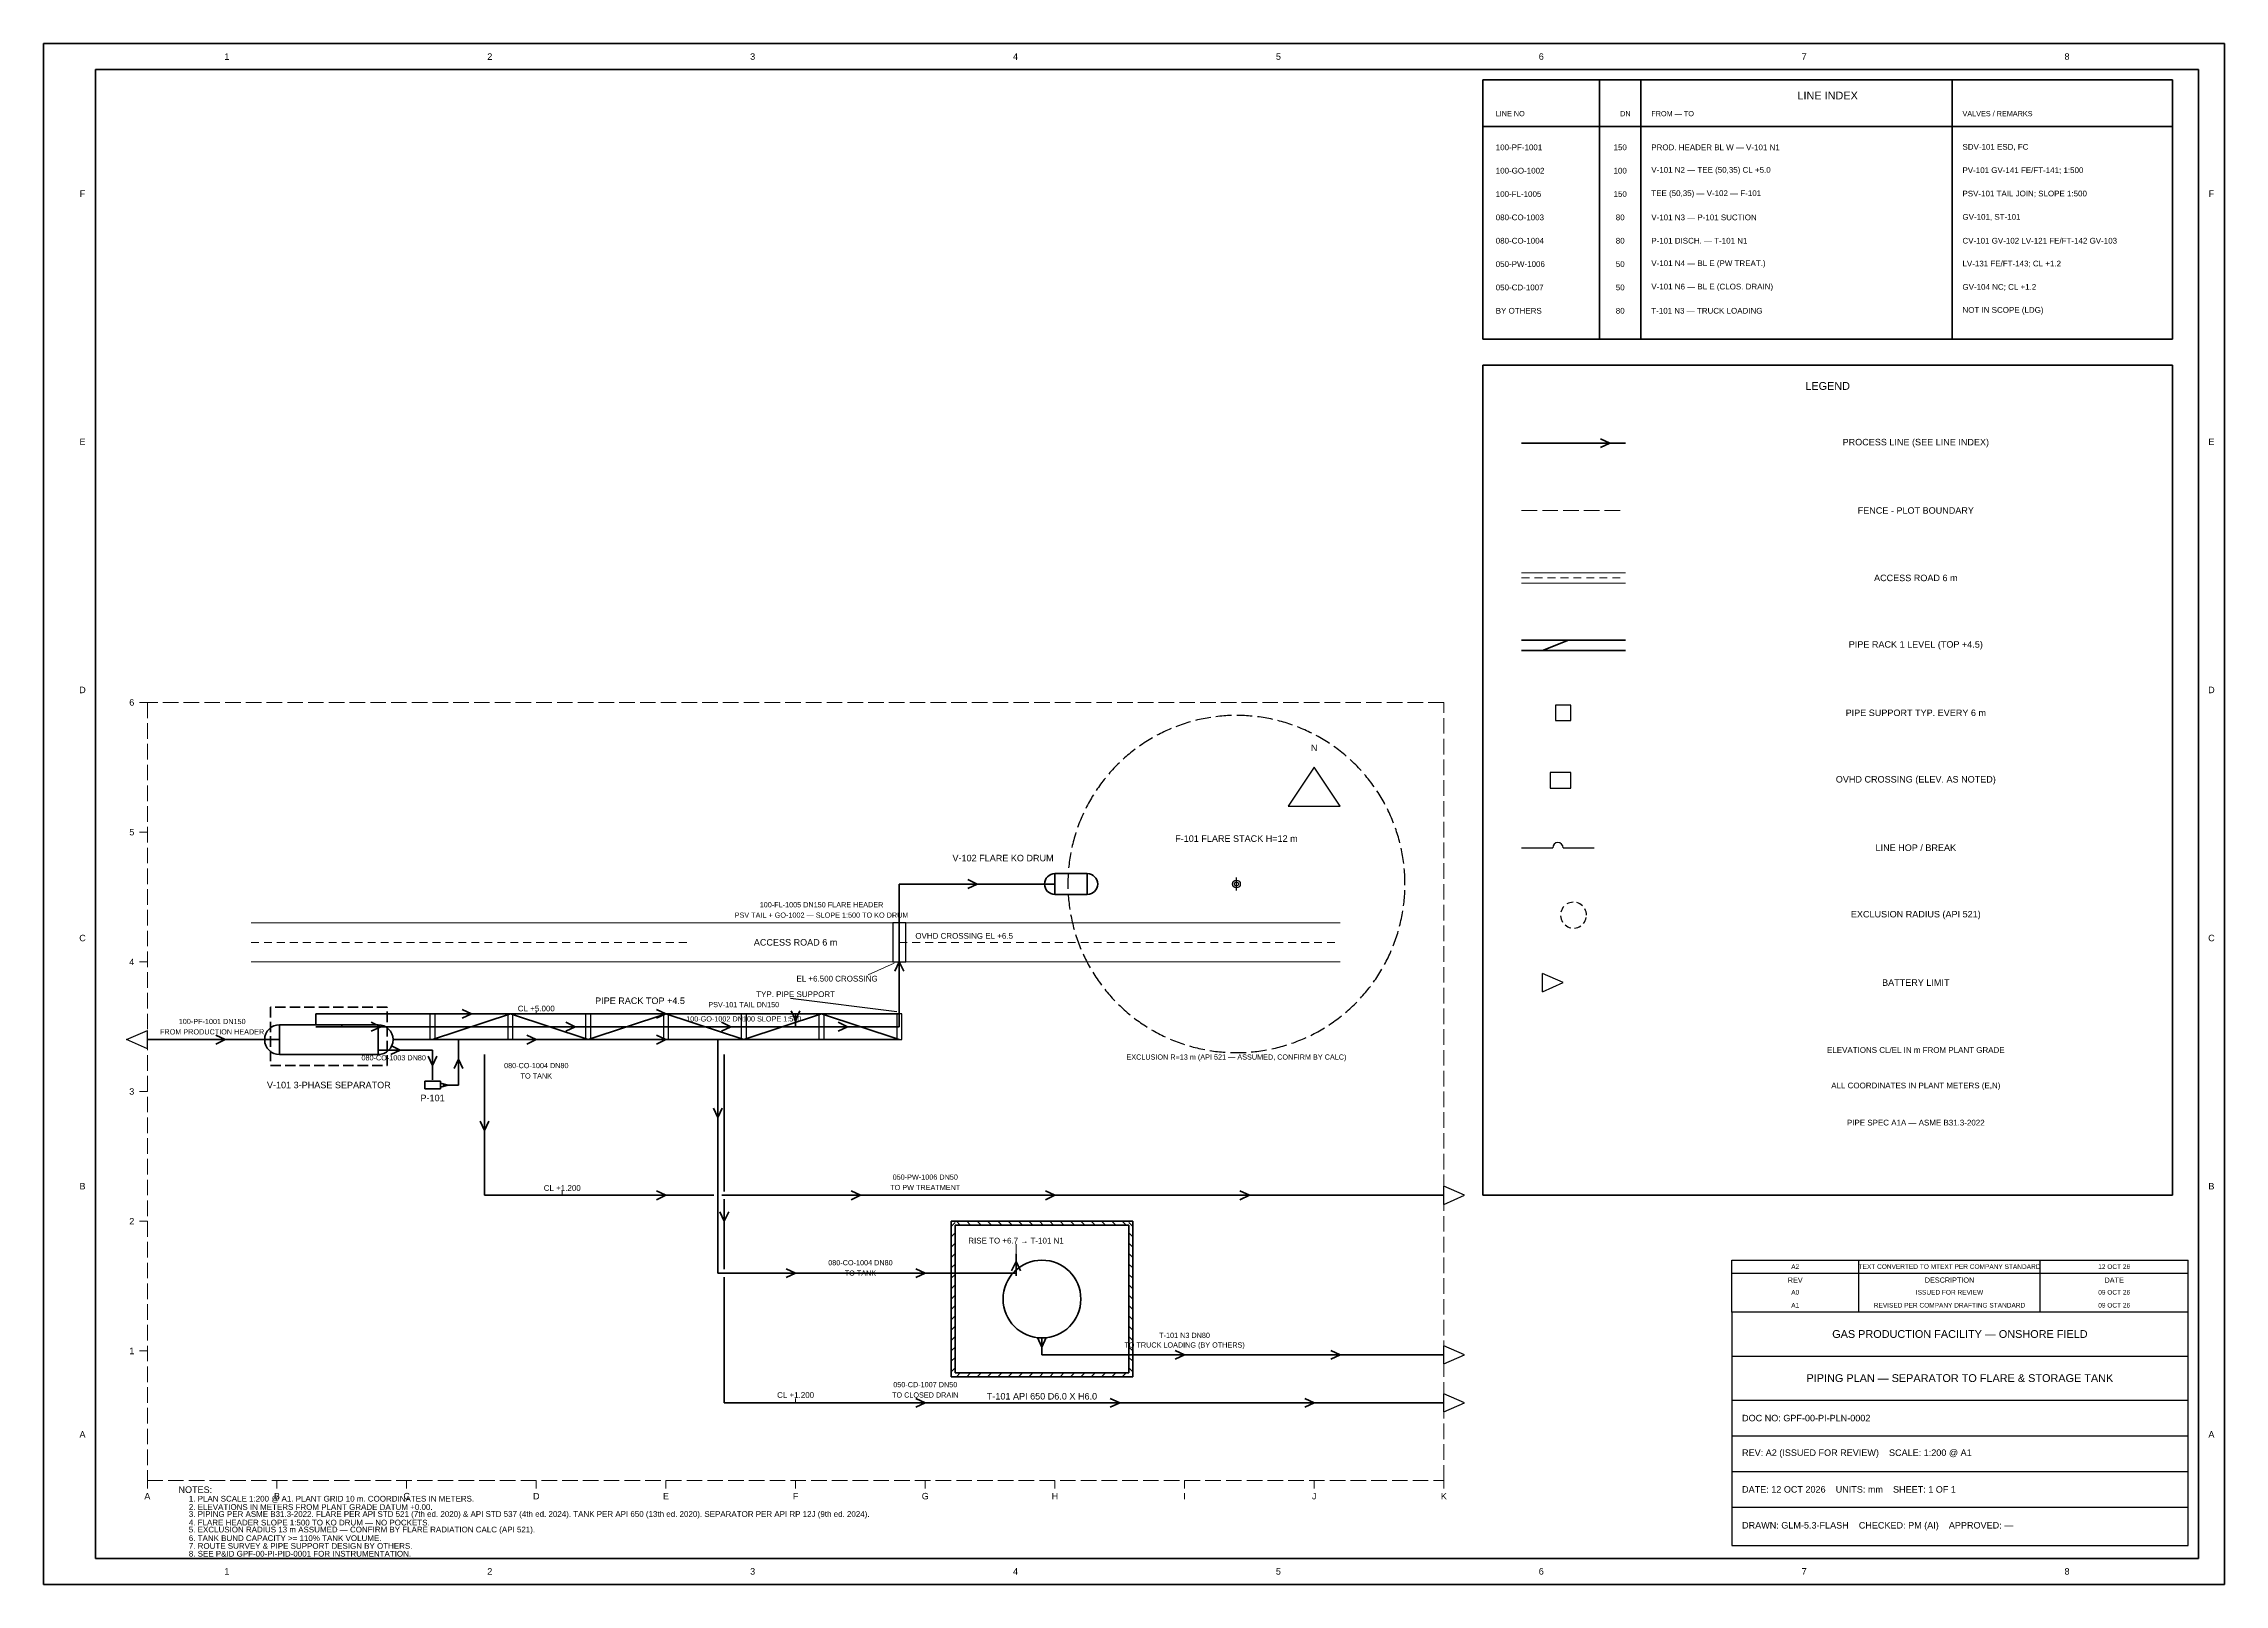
# Model space of a CAD drawing. Header units: millimetres. Extents: x 0 to 841, y 0 to 594.
import ezdxf

# ---------------------------------------------------------------- set-up
doc = ezdxf.new("R2010")
doc.units = ezdxf.units.MM
for name, color, linetype, lineweight in [('REF-DIM', 7, 'Continuous', 13), ('REF-EQUIP', 7, 'Continuous', 35), ('REF-FENCE', 7, 'Continuous', 13), ('REF-FRAME', 7, 'Continuous', 35), ('REF-GRID', 7, 'Continuous', 9), ('REF-HATCH', 7, 'Continuous', 13), ('REF-PROC', 7, 'Continuous', 50), ('REF-ROAD', 7, 'Continuous', 18), ('REF-SYM', 7, 'Continuous', 25), ('REF-TEXT', 7, 'Continuous', 18), ('REF-TITLE', 7, 'Continuous', 25)]:
    doc.layers.add(name, color=color, linetype=linetype, lineweight=lineweight)
doc.styles.add('ARIAL', font='arial.ttf')

msp = doc.modelspace()

# ---------------------------------------------------------------- linework, layer by layer
at = {"layer": 'REF-DIM'}
for p, q in [((318, 235), (328, 239.5)), ((190, 220.3), (190, 220.85)), ((200, 150.4), (200, 151.6)), ((375, 131.2), (375, 127.8)), ((290, 70.4), (290, 71.6))]:
    msp.add_line(p, q, dxfattribs=at)
at = {"layer": 'REF-EQUIP'}
for p, q in [((570, 364), (610, 364)), ((578, 360), (588, 364)), ((570, 360), (610, 360)), ((390, 274), (390, 266)), ((402.5, 274), (390, 274)), ((402.5, 266), (402.5, 274)), ((390, 266), (402.5, 266)), ((87.5, 222.5), (87.5, 218.5)), ((87.7, 222.5), (87.5, 222.5)), ((93.3, 222.5), (89.3, 222.5)), ((98.9, 222.5), (94.9, 222.5)), ((104.5, 222.5), (100.5, 222.5)), ((110.1, 222.5), (106.1, 222.5)), ((115.7, 222.5), (111.7, 222.5)), ((121.3, 222.5), (117.3, 222.5)), ((126.9, 222.5), (122.9, 222.5)), ((132.5, 222.5), (128.5, 222.5)), ((132.5, 222.4), (132.5, 222.5)), ((132.5, 216.8), (132.5, 220.8)), ((135, 220), (330, 220)), ((150, 210), (180, 220)), ((180, 220), (210, 210)), ((210, 210), (240, 220)), ((240, 220), (270, 210)), ((270, 210), (300, 220)), ((300, 220), (330, 210)), ((87.5, 216.9), (87.5, 212.9)), ((87.5, 211.3), (87.5, 207.3)), ((91, 215.75), (91, 204.25)), ((129, 215.75), (91, 215.75)), ((129, 204.25), (129, 215.75)), ((132.5, 211.2), (132.5, 215.2)), ((87.5, 205.7), (87.5, 201.7)), ((91, 204.25), (129, 204.25)), ((132.5, 205.6), (132.5, 209.6)), ((132.5, 200), (132.5, 204)), ((135, 210), (330, 210)), ((87.5, 200.1), (87.5, 200)), ((87.5, 200), (91.5, 200)), ((93.1, 200), (97.1, 200)), ((98.7, 200), (102.7, 200)), ((104.3, 200), (108.3, 200)), ((109.9, 200), (113.9, 200)), ((115.5, 200), (119.5, 200)), ((121.1, 200), (125.1, 200)), ((126.7, 200), (130.7, 200)), ((132.3, 200), (132.5, 200)), ((147, 194), (147, 191)), ((153, 194), (147, 194)), ((153, 191), (153, 194)), ((147, 191), (153, 191)), ((156, 192.5), (153, 193.25)), ((153, 191.75), (156, 192.5)), ((350, 140), (350, 80)), ((420, 140), (350, 140)), ((351.5, 138.5), (351.5, 81.5)), ((418.5, 138.5), (351.5, 138.5)), ((418.5, 81.5), (418.5, 138.5)), ((420, 80), (420, 140)), ((350, 80), (420, 80)), ((351.5, 81.5), (418.5, 81.5))]:
    msp.add_line(p, q, dxfattribs=at)
msp.add_circle((385, 110), 15, dxfattribs=at)
for centre, radius, start, end in [((390, 270), 4, 90, 270), ((402.5, 270), 4, 270, 450), ((91, 210), 5.75, 90, 270), ((129, 210), 5.75, 270, 450)]:
    msp.add_arc(centre, radius, start, end, dxfattribs=at)
at = {"layer": 'REF-FENCE'}
for p, q in [((570, 414), (576, 414)), ((578, 414), (584, 414)), ((586, 414), (592, 414)), ((594, 414), (600, 414)), ((602, 414), (608, 414)), ((40, 340), (40, 334)), ((44, 340), (40, 340)), ((52, 340), (46, 340)), ((60, 340), (54, 340)), ((68, 340), (62, 340)), ((76, 340), (70, 340)), ((84, 340), (78, 340)), ((92, 340), (86, 340)), ((100, 340), (94, 340)), ((108, 340), (102, 340)), ((116, 340), (110, 340)), ((124, 340), (118, 340)), ((132, 340), (126, 340)), ((140, 340), (134, 340)), ((148, 340), (142, 340)), ((156, 340), (150, 340)), ((164, 340), (158, 340)), ((172, 340), (166, 340)), ((180, 340), (174, 340)), ((188, 340), (182, 340)), ((196, 340), (190, 340)), ((204, 340), (198, 340)), ((212, 340), (206, 340)), ((220, 340), (214, 340)), ((228, 340), (222, 340)), ((236, 340), (230, 340)), ((244, 340), (238, 340)), ((252, 340), (246, 340)), ((260, 340), (254, 340)), ((268, 340), (262, 340)), ((276, 340), (270, 340)), ((284, 340), (278, 340)), ((292, 340), (286, 340)), ((300, 340), (294, 340)), ((308, 340), (302, 340)), ((316, 340), (310, 340)), ((324, 340), (318, 340)), ((332, 340), (326, 340)), ((340, 340), (334, 340)), ((348, 340), (342, 340)), ((356, 340), (350, 340)), ((364, 340), (358, 340)), ((372, 340), (366, 340)), ((380, 340), (374, 340)), ((388, 340), (382, 340)), ((396, 340), (390, 340)), ((404, 340), (398, 340)), ((412, 340), (406, 340)), ((420, 340), (414, 340)), ((428, 340), (422, 340)), ((436, 340), (430, 340)), ((444, 340), (438, 340)), ((452, 340), (446, 340)), ((460, 340), (454, 340)), ((468, 340), (462, 340)), ((476, 340), (470, 340)), ((484, 340), (478, 340)), ((492, 340), (486, 340)), ((500, 340), (494, 340)), ((508, 340), (502, 340)), ((516, 340), (510, 340)), ((524, 340), (518, 340)), ((532, 340), (526, 340)), ((540, 340), (534, 340)), ((540, 336), (540, 340)), ((40, 332), (40, 326)), ((540, 328), (540, 334)), ((40, 324), (40, 318)), ((540, 320), (540, 326)), ((40, 316), (40, 310)), ((540, 312), (540, 318)), ((40, 308), (40, 302)), ((540, 304), (540, 310)), ((40, 300), (40, 294)), ((540, 296), (540, 302)), ((40, 292), (40, 286)), ((540, 288), (540, 294)), ((540, 280), (540, 286)), ((40, 284), (40, 278)), ((540, 272), (540, 278)), ((40, 276), (40, 270)), ((540, 264), (540, 270)), ((40, 268), (40, 262)), ((540, 256), (540, 262)), ((40, 260), (40, 254)), ((540, 248), (540, 254)), ((40, 252), (40, 246)), ((40, 244), (40, 238)), ((540, 240), (540, 246)), ((40, 236), (40, 230)), ((540, 232), (540, 238)), ((40, 228), (40, 222)), ((540, 224), (540, 230)), ((40, 220), (40, 214)), ((540, 216), (540, 222)), ((40, 212), (40, 206)), ((540, 208), (540, 214)), ((40, 204), (40, 198)), ((540, 200), (540, 206)), ((40, 196), (40, 190)), ((540, 192), (540, 198)), ((40, 188), (40, 182)), ((540, 184), (540, 190)), ((40, 180), (40, 174)), ((540, 176), (540, 182)), ((40, 172), (40, 166)), ((540, 168), (540, 174)), ((40, 164), (40, 158)), ((540, 160), (540, 166)), ((40, 156), (40, 150)), ((540, 152), (540, 158)), ((40, 148), (40, 142)), ((540, 144), (540, 150)), ((40, 140), (40, 134)), ((540, 136), (540, 142)), ((40, 132), (40, 126)), ((540, 128), (540, 134)), ((40, 124), (40, 118)), ((540, 120), (540, 126)), ((540, 112), (540, 118)), ((40, 116), (40, 110)), ((540, 104), (540, 110)), ((40, 108), (40, 102)), ((540, 96), (540, 102)), ((40, 100), (40, 94)), ((540, 88), (540, 94)), ((40, 92), (40, 86)), ((540, 80), (540, 86)), ((40, 84), (40, 78)), ((40, 76), (40, 70)), ((540, 72), (540, 78)), ((40, 68), (40, 62)), ((540, 64), (540, 70)), ((40, 60), (40, 54)), ((540, 56), (540, 62)), ((40, 52), (40, 46)), ((540, 48), (540, 54)), ((40, 44), (40, 40)), ((540, 40), (540, 46)), ((40, 40), (46, 40)), ((48, 40), (54, 40)), ((56, 40), (62, 40)), ((64, 40), (70, 40)), ((72, 40), (78, 40)), ((80, 40), (86, 40)), ((88, 40), (94, 40)), ((96, 40), (102, 40)), ((104, 40), (110, 40)), ((112, 40), (118, 40)), ((120, 40), (126, 40)), ((128, 40), (134, 40)), ((136, 40), (142, 40)), ((144, 40), (150, 40)), ((152, 40), (158, 40)), ((160, 40), (166, 40)), ((168, 40), (174, 40)), ((176, 40), (182, 40)), ((184, 40), (190, 40)), ((192, 40), (198, 40)), ((200, 40), (206, 40)), ((208, 40), (214, 40)), ((216, 40), (222, 40)), ((224, 40), (230, 40)), ((232, 40), (238, 40)), ((240, 40), (246, 40)), ((248, 40), (254, 40)), ((256, 40), (262, 40)), ((264, 40), (270, 40)), ((272, 40), (278, 40)), ((280, 40), (286, 40)), ((288, 40), (294, 40)), ((296, 40), (302, 40)), ((304, 40), (310, 40)), ((312, 40), (318, 40)), ((320, 40), (326, 40)), ((328, 40), (334, 40)), ((336, 40), (342, 40)), ((344, 40), (350, 40)), ((352, 40), (358, 40)), ((360, 40), (366, 40)), ((368, 40), (374, 40)), ((376, 40), (382, 40)), ((384, 40), (390, 40)), ((392, 40), (398, 40)), ((400, 40), (406, 40)), ((408, 40), (414, 40)), ((416, 40), (422, 40)), ((424, 40), (430, 40)), ((432, 40), (438, 40)), ((440, 40), (446, 40)), ((448, 40), (454, 40)), ((456, 40), (462, 40)), ((464, 40), (470, 40)), ((472, 40), (478, 40)), ((480, 40), (486, 40)), ((488, 40), (494, 40)), ((496, 40), (502, 40)), ((504, 40), (510, 40)), ((512, 40), (518, 40)), ((520, 40), (526, 40)), ((528, 40), (534, 40)), ((536, 40), (540, 40))]:
    msp.add_line(p, q, dxfattribs=at)
at = {"layer": 'REF-FRAME'}
for p, q in [((0, 594), (0, 0)), ((841, 594), (0, 594)), ((841, 0), (841, 594)), ((20, 584), (20, 10)), ((831, 584), (20, 584)), ((831, 10), (831, 584)), ((555, 580), (555, 480)), ((821, 580), (555, 580)), ((600, 480), (600, 580)), ((616, 480), (616, 580)), ((736, 480), (736, 580)), ((821, 480), (821, 580)), ((555, 562), (821, 562)), ((555, 480), (821, 480)), ((555, 470), (555, 150)), ((821, 470), (555, 470)), ((821, 150), (821, 470)), ((555, 150), (821, 150)), ((20, 10), (831, 10)), ((0, 0), (841, 0))]:
    msp.add_line(p, q, dxfattribs=at)
at = {"layer": 'REF-GRID'}
for p, q in [((37, 340), (40, 340)), ((37, 290), (40, 290)), ((37, 240), (40, 240)), ((37, 190), (40, 190)), ((37, 140), (40, 140)), ((37, 90), (40, 90)), ((40, 40), (40, 37)), ((90, 40), (90, 37)), ((140, 40), (140, 37)), ((190, 40), (190, 37)), ((240, 40), (240, 37)), ((290, 40), (290, 37)), ((340, 40), (340, 37)), ((390, 40), (390, 37)), ((440, 40), (440, 37)), ((490, 40), (490, 37)), ((540, 40), (540, 37))]:
    msp.add_line(p, q, dxfattribs=at)
at = {"layer": 'REF-HATCH'}
for p, q in [((350, 138), (351.5, 139.5)), ((350, 134), (351.5, 135.5)), ((352, 140), (353.5, 138.5)), ((356, 140), (357.5, 138.5)), ((360, 140), (361.5, 138.5)), ((364, 140), (365.5, 138.5)), ((368, 140), (369.5, 138.5)), ((372, 140), (373.5, 138.5)), ((376, 140), (377.5, 138.5)), ((380, 140), (381.5, 138.5)), ((384, 140), (385.5, 138.5)), ((388, 140), (389.5, 138.5)), ((392, 140), (393.5, 138.5)), ((396, 140), (397.5, 138.5)), ((400, 140), (401.5, 138.5)), ((404, 140), (405.5, 138.5)), ((408, 140), (409.5, 138.5)), ((412, 140), (413.5, 138.5)), ((416, 140), (417.5, 138.5)), ((420, 138), (418.5, 139.5)), ((420, 134), (418.5, 135.5)), ((350, 130), (351.5, 131.5)), ((350, 126), (351.5, 127.5)), ((420, 130), (418.5, 131.5)), ((420, 126), (418.5, 127.5)), ((350, 122), (351.5, 123.5)), ((350, 118), (351.5, 119.5)), ((420, 122), (418.5, 123.5)), ((420, 118), (418.5, 119.5)), ((350, 114), (351.5, 115.5)), ((350, 110), (351.5, 111.5)), ((420, 114), (418.5, 115.5)), ((420, 110), (418.5, 111.5)), ((350, 106), (351.5, 107.5)), ((350, 102), (351.5, 103.5)), ((420, 106), (418.5, 107.5)), ((420, 102), (418.5, 103.5)), ((350, 98), (351.5, 99.5)), ((350, 94), (351.5, 95.5)), ((420, 98), (418.5, 99.5)), ((420, 94), (418.5, 95.5)), ((350, 90), (351.5, 91.5)), ((350, 86), (351.5, 87.5)), ((420, 90), (418.5, 91.5)), ((420, 86), (418.5, 87.5)), ((350, 82), (351.5, 83.5)), ((352, 80), (353.5, 81.5)), ((356, 80), (357.5, 81.5)), ((360, 80), (361.5, 81.5)), ((364, 80), (365.5, 81.5)), ((368, 80), (369.5, 81.5)), ((372, 80), (373.5, 81.5)), ((376, 80), (377.5, 81.5)), ((380, 80), (381.5, 81.5)), ((384, 80), (385.5, 81.5)), ((388, 80), (389.5, 81.5)), ((392, 80), (393.5, 81.5)), ((396, 80), (397.5, 81.5)), ((400, 80), (401.5, 81.5)), ((404, 80), (405.5, 81.5)), ((408, 80), (409.5, 81.5)), ((412, 80), (413.5, 81.5)), ((416, 80), (417.5, 81.5)), ((420, 82), (418.5, 83.5))]:
    msp.add_line(p, q, dxfattribs=at)
at = {"layer": 'REF-PROC'}
for p, q in [((570, 440), (610, 440)), ((604, 440), (600.37, 441.69)), ((604, 440), (600.37, 438.31)), ((330, 215), (330, 270)), ((330, 270), (390, 270)), ((360, 270), (356.37, 271.69)), ((360, 270), (356.37, 268.31)), ((330, 240), (328.31, 236.37)), ((330, 240), (331.69, 236.37)), ((105, 215.75), (105, 220)), ((105, 220), (290, 220)), ((165, 220), (161.37, 221.69)), ((165, 220), (161.37, 218.31)), ((240, 220), (236.37, 221.69)), ((240, 220), (236.37, 218.31)), ((290, 217.5), (288.31, 221.13)), ((290, 217.5), (291.69, 221.13)), ((290, 220), (290, 215)), ((70, 210), (66.37, 211.69)), ((105, 215), (115, 215)), ((115, 215.75), (115, 215)), ((115, 215), (290, 215)), ((130, 215), (126.37, 216.69)), ((130, 215), (126.37, 213.31)), ((190, 210), (186.37, 211.69)), ((205, 215), (201.37, 216.69)), ((205, 215), (201.37, 213.31)), ((240, 210), (236.37, 211.69)), ((265, 215), (261.37, 216.69)), ((265, 215), (261.37, 213.31)), ((290, 215), (330, 215)), ((310, 215), (306.37, 216.69)), ((310, 215), (306.37, 213.31)), ((40, 210), (91, 210)), ((70, 210), (66.37, 208.31)), ((129, 206), (150, 206)), ((137.5, 206), (133.87, 207.69)), ((137.5, 206), (133.87, 204.31)), ((150, 200), (148.31, 203.63)), ((150, 206), (150, 194.5)), ((150, 200), (151.69, 203.63)), ((160, 202.5), (158.31, 198.87)), ((160, 192.5), (160, 210)), ((160, 210), (260, 210)), ((160, 202.5), (161.69, 198.87)), ((170, 204.25), (170, 150)), ((190, 210), (186.37, 208.31)), ((240, 210), (236.37, 208.31)), ((260, 210), (260, 120)), ((262.5, 204.25), (262.5, 151.5)), ((154, 192.5), (160, 192.5)), ((170, 175), (168.31, 178.63)), ((170, 175), (171.69, 178.63)), ((260, 180), (258.31, 183.63)), ((260, 180), (261.69, 183.63)), ((240, 150), (236.37, 151.69)), ((315, 150), (311.37, 151.69)), ((390, 150), (386.37, 151.69)), ((465, 150), (461.37, 151.69)), ((170, 150), (258.5, 150)), ((240, 150), (236.37, 148.31)), ((262.5, 140), (260.81, 143.63)), ((261.5, 150), (540, 150)), ((262.5, 148.5), (262.5, 121.5)), ((262.5, 140), (264.19, 143.63)), ((315, 150), (311.37, 148.31)), ((390, 150), (386.37, 148.31)), ((465, 150), (461.37, 148.31)), ((375, 120), (375, 127.5)), ((375, 127.5), (375, 119)), ((260, 120), (375, 120)), ((262.5, 118.5), (262.5, 70)), ((290, 120), (286.37, 121.69)), ((290, 120), (286.37, 118.31)), ((340, 120), (336.37, 121.69)), ((340, 120), (336.37, 118.31)), ((375, 124.5), (373.31, 120.87)), ((375, 124.5), (376.69, 120.87)), ((385, 91.5), (383.31, 95.13)), ((385, 91.5), (386.69, 95.13)), ((385, 95), (385, 88.5)), ((385, 88.5), (540, 88.5)), ((440, 88.5), (436.37, 90.19)), ((440, 88.5), (436.37, 86.81)), ((500, 88.5), (496.37, 90.19)), ((500, 88.5), (496.37, 86.81)), ((262.5, 70), (540, 70)), ((340, 70), (336.37, 71.69)), ((340, 70), (336.37, 68.31)), ((415, 70), (411.37, 71.69)), ((415, 70), (411.37, 68.31)), ((490, 70), (486.37, 71.69)), ((490, 70), (486.37, 68.31))]:
    msp.add_line(p, q, dxfattribs=at)
at = {"layer": 'REF-ROAD'}
for p, q in [((570, 390), (610, 390)), ((570, 388), (573, 388)), ((575, 388), (578, 388)), ((580, 388), (583, 388)), ((585, 388), (588, 388)), ((590, 388), (593, 388)), ((595, 388), (598, 388)), ((600, 388), (603, 388)), ((605, 388), (608, 388)), ((570, 386), (610, 386)), ((80, 255), (500, 255)), ((80, 247.5), (83, 247.5)), ((85, 247.5), (88, 247.5)), ((90, 247.5), (93, 247.5)), ((95, 247.5), (98, 247.5)), ((100, 247.5), (103, 247.5)), ((105, 247.5), (108, 247.5)), ((110, 247.5), (113, 247.5)), ((115, 247.5), (118, 247.5)), ((120, 247.5), (123, 247.5)), ((125, 247.5), (128, 247.5)), ((130, 247.5), (133, 247.5)), ((135, 247.5), (138, 247.5)), ((140, 247.5), (143, 247.5)), ((145, 247.5), (148, 247.5)), ((150, 247.5), (153, 247.5)), ((155, 247.5), (158, 247.5)), ((160, 247.5), (163, 247.5)), ((165, 247.5), (168, 247.5)), ((170, 247.5), (173, 247.5)), ((175, 247.5), (178, 247.5)), ((180, 247.5), (183, 247.5)), ((185, 247.5), (188, 247.5)), ((190, 247.5), (193, 247.5)), ((195, 247.5), (198, 247.5)), ((200, 247.5), (203, 247.5)), ((205, 247.5), (208, 247.5)), ((210, 247.5), (213, 247.5)), ((215, 247.5), (218, 247.5)), ((220, 247.5), (223, 247.5)), ((225, 247.5), (228, 247.5)), ((230, 247.5), (233, 247.5)), ((235, 247.5), (238, 247.5)), ((240, 247.5), (243, 247.5)), ((245, 247.5), (248, 247.5)), ((330, 247.5), (333, 247.5)), ((335, 247.5), (338, 247.5)), ((340, 247.5), (343, 247.5)), ((345, 247.5), (348, 247.5)), ((350, 247.5), (353, 247.5)), ((355, 247.5), (358, 247.5)), ((360, 247.5), (363, 247.5)), ((365, 247.5), (368, 247.5)), ((370, 247.5), (373, 247.5)), ((375, 247.5), (378, 247.5)), ((380, 247.5), (383, 247.5)), ((385, 247.5), (388, 247.5)), ((390, 247.5), (393, 247.5)), ((395, 247.5), (398, 247.5)), ((400, 247.5), (403, 247.5)), ((405, 247.5), (408, 247.5)), ((410, 247.5), (413, 247.5)), ((415, 247.5), (418, 247.5)), ((420, 247.5), (423, 247.5)), ((425, 247.5), (428, 247.5)), ((430, 247.5), (433, 247.5)), ((435, 247.5), (438, 247.5)), ((440, 247.5), (443, 247.5)), ((445, 247.5), (448, 247.5)), ((450, 247.5), (453, 247.5)), ((455, 247.5), (458, 247.5)), ((460, 247.5), (463, 247.5)), ((465, 247.5), (468, 247.5)), ((470, 247.5), (473, 247.5)), ((475, 247.5), (478, 247.5)), ((480, 247.5), (483, 247.5)), ((485, 247.5), (488, 247.5)), ((490, 247.5), (493, 247.5)), ((495, 247.5), (498, 247.5)), ((80, 240), (500, 240))]:
    msp.add_line(p, q, dxfattribs=at)
at = {"layer": 'REF-SYM'}
for p, q in [((583, 339), (583, 333)), ((589, 339), (583, 339)), ((589, 333), (589, 339)), ((583, 333), (589, 333)), ((490, 315), (480, 300)), ((500, 300), (490, 315)), ((581, 313), (581, 307)), ((589, 313), (581, 313)), ((589, 307), (589, 313)), ((581, 307), (589, 307)), ((480, 300), (500, 300)), ((570, 284), (582, 284)), ((586, 284), (598, 284)), ((460, 267.5), (460, 272.5)), ((327.5, 255), (327.5, 240)), ((332.5, 255), (327.5, 255)), ((332.5, 240), (332.5, 255)), ((327.5, 240), (332.5, 240)), ((578, 228.5), (578, 235.5)), ((586, 232), (578, 235.5)), ((578, 228.5), (586, 232)), ((149, 220), (149, 210)), ((151, 220), (149, 220)), ((151, 210), (151, 220)), ((179, 220), (179, 210)), ((181, 220), (179, 220)), ((181, 210), (181, 220)), ((209, 220), (209, 210)), ((211, 220), (209, 220)), ((211, 210), (211, 220)), ((239, 220), (239, 210)), ((241, 220), (239, 220)), ((241, 210), (241, 220)), ((269, 220), (269, 210)), ((271, 220), (269, 220)), ((271, 210), (271, 220)), ((288, 226), (329, 220.8)), ((299, 220), (299, 210)), ((301, 220), (299, 220)), ((301, 210), (301, 220)), ((329, 220), (329, 210)), ((331, 220), (329, 220)), ((331, 210), (331, 220)), ((32, 210), (40, 213.5)), ((40, 206.5), (40, 213.5)), ((40, 206.5), (32, 210)), ((149, 210), (151, 210)), ((179, 210), (181, 210)), ((209, 210), (211, 210)), ((239, 210), (241, 210)), ((269, 210), (271, 210)), ((299, 210), (301, 210)), ((329, 210), (331, 210)), ((540, 146.5), (540, 153.5)), ((548, 150), (540, 153.5)), ((540, 146.5), (548, 150)), ((540, 85), (540, 92)), ((548, 88.5), (540, 92)), ((540, 85), (548, 88.5)), ((540, 66.5), (540, 73.5)), ((548, 70), (540, 73.5)), ((540, 66.5), (548, 70))]:
    msp.add_line(p, q, dxfattribs=at)
for radius in [1.5, 0.75]:
    msp.add_circle((460, 270), radius, dxfattribs=at)
for centre, radius, start, end in [((460, 270), 65, 112.82861, 118.11745), ((460, 270), 65, 105.77682, 111.06566), ((460, 270), 65, 98.72504, 104.01388), ((460, 270), 65, 91.67325, 96.96209), ((460, 270), 65, 84.62146, 89.9103), ((460, 270), 65, 77.56967, 82.85851), ((460, 270), 65, 70.51788, 75.80672), ((460, 270), 65, 63.46609, 68.75494), ((460, 270), 65, 126.93219, 132.22103), ((460, 270), 65, 119.8804, 125.16924), ((460, 270), 65, 56.41431, 61.70315), ((460, 270), 65, 49.36252, 54.65136), ((460, 270), 65, 133.98398, 139.27282), ((460, 270), 65, 42.31073, 47.59957), ((460, 270), 65, 35.25894, 40.54778), ((460, 270), 65, 148.08755, 153.37639), ((460, 270), 65, 141.03576, 146.32461), ((460, 270), 65, 28.20715, 33.49599), ((460, 270), 65, 155.13934, 160.42818), ((460, 270), 65, 21.15536, 26.44421), ((460, 270), 65, 162.19113, 167.47997), ((460, 270), 65, 14.10358, 19.39242), ((584, 284), 2, 0, 180), ((460, 270), 65, 169.24292, 174.53176), ((460, 270), 65, 7.05179, 12.34063), ((460, 270), 65, 176.29471, 181.58355), ((460, 270), 65, 0, 5.28884), ((460, 270), 65, 359.6412, 359.999), ((460, 270), 65, 183.34649, 188.63534), ((460, 270), 65, 352.58941, 357.87825), ((590, 258), 5, 137.50987, 166.15776), ((590, 258), 5, 91.67325, 120.32114), ((590, 258), 5, 45.83662, 74.48451), ((460, 270), 65, 190.39828, 195.68712), ((460, 270), 65, 345.53762, 350.82647), ((590, 258), 5, 183.34649, 211.99438), ((590, 258), 5, 229.18312, 257.83101), ((590, 258), 5, 275.01974, 303.66763), ((590, 258), 5, 320.85637, 349.50426), ((590, 258), 5, 0, 28.64789), ((460, 270), 65, 197.45007, 202.73891), ((460, 270), 65, 331.43405, 336.72289), ((460, 270), 65, 338.48584, 343.77468), ((460, 270), 65, 204.50186, 209.7907), ((460, 270), 65, 211.55365, 216.84249), ((460, 270), 65, 324.38226, 329.6711), ((460, 270), 65, 218.60544, 223.89428), ((460, 270), 65, 317.33047, 322.61931), ((460, 270), 65, 225.65722, 230.94607), ((460, 270), 65, 303.22689, 308.51574), ((460, 270), 65, 310.27868, 315.56752), ((460, 270), 65, 232.70901, 237.99785), ((460, 270), 65, 239.7608, 245.04964), ((460, 270), 65, 246.81259, 252.10143), ((460, 270), 65, 289.12332, 294.41216), ((460, 270), 65, 296.17511, 301.46395), ((460, 270), 65, 253.86438, 259.15322), ((460, 270), 65, 260.91617, 266.20501), ((460, 270), 65, 267.96795, 273.25679), ((460, 270), 65, 275.01974, 280.30858), ((460, 270), 65, 282.07153, 287.36037)]:
    msp.add_arc(centre, radius, start, end, dxfattribs=at)
at = {"layer": 'REF-TITLE'}
for p, q in [((651, 105), (651, 125)), ((651, 125), (827, 125)), ((651, 120), (827, 120)), ((700, 120), (700, 125)), ((700, 105), (700, 120)), ((770, 120), (770, 125)), ((770, 105), (770, 120)), ((827, 105), (827, 125)), ((651, 105), (651, 15)), ((827, 105), (651, 105)), ((827, 15), (827, 105)), ((651, 88), (827, 88)), ((651, 71), (827, 71)), ((651, 57.25), (827, 57.25)), ((651, 43.5), (827, 43.5)), ((651, 29.75), (827, 29.75)), ((651, 15), (827, 15))]:
    msp.add_line(p, q, dxfattribs=at)

# ---------------------------------------------------------------- texts
at = {"layer": 'REF-TEXT', "style": 'ARIAL'}
for s, insert, char_height, attachment_point in [('1', (70.69, 589), 2.5, 5), ('2', (172.06, 589), 2.5, 5), ('3', (273.44, 589), 2.5, 5), ('4', (374.81, 589), 2.5, 5), ('5', (476.19, 589), 2.5, 5), ('6', (577.56, 589), 2.5, 5), ('7', (678.94, 589), 2.5, 5), ('8', (780.31, 589), 2.5, 5), ('LINE INDEX', (688, 574), 3, 5), ('LINE NO', (560, 567), 2, 4), ('DN', (608, 567), 2, 4), ('FROM — TO', (620, 567), 2, 4), ('VALVES / REMARKS', (740, 567), 2, 4), ('100-PF-1001', (560, 554), 2.2, 4), ('150', (608, 554), 2.2, 5), ('PROD. HEADER BL W — V-101 N1', (620, 554), 2.2, 4), ('SDV-101 ESD, FC', (740, 554), 2.2, 4), ('100-GO-1002', (560, 545), 2.2, 4), ('100', (608, 545), 2.2, 5), ('V-101 N2 — TEE (50,35) CL +5.0', (620, 545), 2.2, 4), ('PV-101 GV-141 FE/FT-141; 1:500', (740, 545), 2.2, 4), ('F', (15, 536.17), 2.5, 5), ('100-FL-1005', (560, 536), 2.2, 4), ('150', (608, 536), 2.2, 5), ('TEE (50,35) — V-102 — F-101', (620, 536), 2.2, 4), ('PSV-101 TAIL JOIN; SLOPE 1:500', (740, 536), 2.2, 4), ('F', (836, 536.17), 2.5, 5), ('080-CO-1003', (560, 527), 2.2, 4), ('80', (608, 527), 2.2, 5), ('V-101 N3 — P-101 SUCTION', (620, 527), 2.2, 4), ('GV-101, ST-101', (740, 527), 2.2, 4), ('080-CO-1004', (560, 518), 2.2, 4), ('80', (608, 518), 2.2, 5), ('P-101 DISCH. — T-101 N1', (620, 518), 2.2, 4), ('CV-101 GV-102 LV-121 FE/FT-142 GV-103', (740, 518), 2.2, 4), ('050-PW-1006', (560, 509), 2.2, 4), ('50', (608, 509), 2.2, 5), ('V-101 N4 — BL E (PW TREAT.)', (620, 509), 2.2, 4), ('LV-131 FE/FT-143; CL +1.2', (740, 509), 2.2, 4), ('050-CD-1007', (560, 500), 2.2, 4), ('50', (608, 500), 2.2, 5), ('V-101 N6 — BL E (CLOS. DRAIN)', (620, 500), 2.2, 4), ('GV-104 NC; CL +1.2', (740, 500), 2.2, 4), ('BY OTHERS', (560, 491), 2.2, 4), ('80', (608, 491), 2.2, 5), ('T-101 N3 — TRUCK LOADING', (620, 491), 2.2, 4), ('NOT IN SCOPE (LDG)', (740, 491), 2.2, 4), ('LEGEND', (688, 462), 3, 5), ('E', (15, 440.5), 2.5, 5), ('PROCESS LINE (SEE LINE INDEX)', (722, 440), 2.5, 5), ('E', (836, 440.5), 2.5, 5), ('FENCE - PLOT BOUNDARY', (722, 414), 2.5, 5), ('ACCESS ROAD 6 m', (722, 388), 2.5, 5), ('PIPE RACK 1 LEVEL (TOP +4.5)', (722, 362), 2.5, 5), ('D', (15, 344.83), 2.5, 5), ('D', (836, 344.83), 2.5, 5), ('6', (34, 340), 2.5, 5), ('PIPE SUPPORT TYP. EVERY 6 m', (722, 336), 2.5, 5), ('N', (490, 322.5), 2.5, 5), ('OVHD CROSSING (ELEV. AS NOTED)', (722, 310), 2.5, 5), ('5', (34, 290), 2.5, 5), ('F-101 FLARE STACK H=12 m', (460, 287.5), 2.5, 5), ('V-102 FLARE KO DRUM', (370, 280), 2.5, 5), ('LINE HOP / BREAK', (722, 284), 2.5, 5), ('100-FL-1005 DN150 FLARE HEADER', (300, 262), 2, 5), ('PSV TAIL + GO-1002 — SLOPE 1:500 TO KO DRUM', (300, 258), 2, 5), ('EXCLUSION RADIUS (API 521)', (722, 258), 2.5, 5), ('C', (15, 249.17), 2.5, 5), ('ACCESS ROAD 6 m', (290, 247.5), 2.5, 5), ('OVHD CROSSING EL +6.5', (355, 250), 2.2, 5), ('C', (836, 249.17), 2.5, 5), ('4', (34, 240), 2.5, 5), ('TYP. PIPE SUPPORT', (290, 227.5), 2.2, 5), ('EL +6.500 CROSSING', (306, 233.5), 2.2, 5), ('BATTERY LIMIT', (722, 232), 2.5, 5), ('CL +5.000', (190, 222), 2.2, 5), ('PIPE RACK TOP +4.5', (230, 225), 2.5, 5), ('100-GO-1002 DN100 SLOPE 1:500', (270, 218), 2, 5), ('PSV-101 TAIL DN150', (270, 223.5), 2, 5), ('FROM PRODUCTION HEADER', (65, 213), 2, 5), ('100-PF-1001 DN150', (65, 217), 2, 5), ('080-CO-1003 DN80', (135, 203), 2, 5), ('EXCLUSION R=13 m (API 521 — ASSUMED, CONFIRM BY CALC)', (460, 203), 2, 5), ('ELEVATIONS CL/EL IN m FROM PLANT GRADE', (722, 206), 2.2, 5), ('V-101 3-PHASE SEPARATOR', (110, 192.5), 2.5, 5), ('080-CO-1004 DN80', (190, 200), 2, 5), ('TO TANK', (190, 196), 2, 5), ('ALL COORDINATES IN PLANT METERS (E,N)', (722, 192), 2.2, 5), ('3', (34, 190), 2.5, 5), ('P-101', (150, 187.5), 2.5, 5), ('PIPE SPEC A1A — ASME B31.3-2022', (722, 178), 2.2, 5), ('B', (15, 153.5), 2.5, 5), ('CL +1.200', (200, 152.8), 2.2, 5), ('TO PW TREATMENT', (340, 153), 2, 5), ('050-PW-1006 DN50', (340, 157), 2, 5), ('B', (836, 153.5), 2.5, 5), ('2', (34, 140), 2.5, 5), ('RISE TO +6.7 → T-101 N1', (375, 132.5), 2.2, 5), ('080-CO-1004 DN80', (315, 124), 2, 5), ('TO TANK', (315, 120), 2, 5), ('REV', (675.5, 117.3), 2, 5), ('A2', (675.5, 122.5), 1.8, 5), ('TEXT CONVERTED TO MTEXT PER COMPANY STANDARD', (735, 122.5), 1.8, 5), ('DESCRIPTION', (735, 117.3), 2, 5), ('12 OCT 26', (798.5, 122.5), 1.8, 5), ('DATE', (798.5, 117.3), 2, 5), ('A0', (675.5, 112.6), 1.8, 5), ('ISSUED FOR REVIEW', (735, 112.6), 1.8, 5), ('09 OCT 26', (798.5, 112.6), 1.8, 5), ('A1', (675.5, 107.6), 1.8, 5), ('REVISED PER COMPANY DRAFTING STANDARD', (735, 107.6), 1.8, 5), ('09 OCT 26', (798.5, 107.6), 1.8, 5), ('TO TRUCK LOADING (BY OTHERS)', (440, 92), 2, 5), ('T-101 N3 DN80', (440, 96), 2, 5), ('GAS PRODUCTION FACILITY — ONSHORE FIELD', (739, 96.5), 3, 5), ('1', (34, 90), 2.5, 5), ('050-CD-1007 DN50', (340, 77), 2, 5), ('PIPING PLAN — SEPARATOR TO FLARE & STORAGE TANK', (739, 79.5), 3, 5), ('CL +1.200', (290, 73), 2.2, 5), ('TO CLOSED DRAIN', (340, 73), 2, 5), ('T-101 API 650 D6.0 X H6.0', (385, 72.5), 2.5, 5), ('A', (15, 57.83), 2.5, 5), ('DOC NO: GPF-00-PI-PLN-0002', (655, 64.1), 2.5, 4), ('A', (836, 57.83), 2.5, 5), ('REV: A2 (ISSUED FOR REVIEW)    SCALE: 1:200 @ A1', (655, 50.4), 2.5, 4), ('A', (40, 34), 2.5, 5), ('NOTES:', (52, 36.5), 2.5, 4), ('1. PLAN SCALE 1:200 @ A1. PLANT GRID 10 m. COORDINATES IN METERS.', (56, 32.8), 2.2, 4), ('B', (90, 34), 2.5, 5), ('C', (140, 34), 2.5, 5), ('D', (190, 34), 2.5, 5), ('E', (240, 34), 2.5, 5), ('F', (290, 34), 2.5, 5), ('G', (340, 34), 2.5, 5), ('H', (390, 34), 2.5, 5), ('I', (440, 34), 2.5, 5), ('J', (490, 34), 2.5, 5), ('K', (540, 34), 2.5, 5), ('DATE: 12 OCT 2026    UNITS: mm    SHEET: 1 OF 1', (655, 36.6), 2.5, 4), ('3. PIPING PER ASME B31.3-2022. FLARE PER API STD 521 (7th ed. 2020) & API STD 537 (4th ed. 2024). TANK PER API 650 (13th ed. 2020). SEPARATOR PER API RP 12J (9th ed. 2024).', (56, 26.8), 2.2, 4), ('2. ELEVATIONS IN METERS FROM PLANT GRADE DATUM +0.00.', (56, 29.8), 2.2, 4), ('4. FLARE HEADER SLOPE 1:500 TO KO DRUM — NO POCKETS.', (56, 23.8), 2.2, 4), ('5. EXCLUSION RADIUS 13 m ASSUMED — CONFIRM BY FLARE RADIATION CALC (API 521).', (56, 20.8), 2.2, 4), ('6. TANK BUND CAPACITY >= 110% TANK VOLUME.', (56, 17.8), 2.2, 4), ('DRAWN: GLM-5.3-FLASH    CHECKED: PM (AI)    APPROVED: —', (655, 22.4), 2.5, 4), ('8. SEE P&ID GPF-00-PI-PID-0001 FOR INSTRUMENTATION.', (56, 11.8), 2.2, 4), ('7. ROUTE SURVEY & PIPE SUPPORT DESIGN BY OTHERS.', (56, 14.8), 2.2, 4), ('1', (70.69, 5), 2.5, 5), ('2', (172.06, 5), 2.5, 5), ('3', (273.44, 5), 2.5, 5), ('4', (374.81, 5), 2.5, 5), ('5', (476.19, 5), 2.5, 5), ('6', (577.56, 5), 2.5, 5), ('7', (678.94, 5), 2.5, 5), ('8', (780.31, 5), 2.5, 5)]:
    msp.add_mtext(s, dxfattribs=dict(at, insert=insert, char_height=char_height, attachment_point=attachment_point))

doc.saveas('drawing.dxf')
